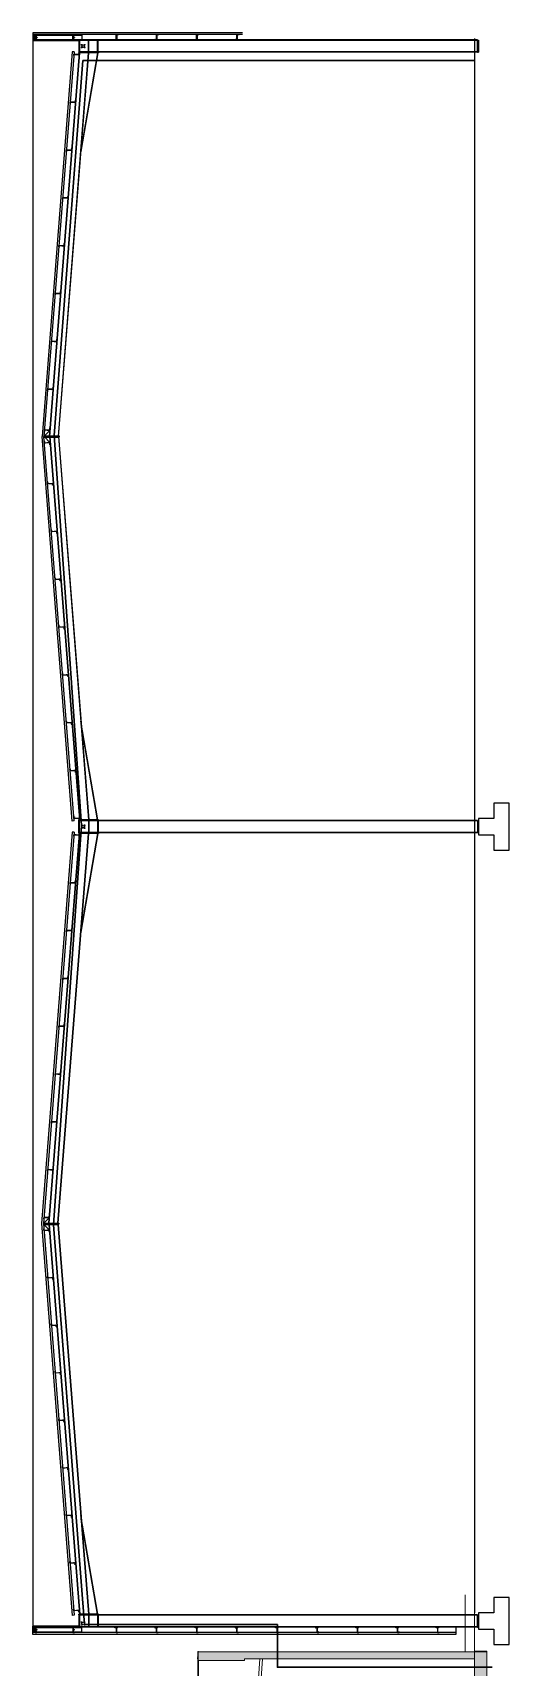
# Model space of a CAD drawing. Header units: millimetres. Extents: x -32 to 1412, y -324 to 2887.
# Drawn here: x 934.3 to 949.7, y 1904.9 to 1957.9 of the extents above; entities that cross this region are included whole.
import ezdxf

# ---------------------------------------------------------------- set-up
doc = ezdxf.new("R2010")
doc.units = ezdxf.units.MM
doc.header["$LTSCALE"] = 0.5
doc.layers.get('0').update_dxf_attribs({"linetype": 'CONTINUOUS'})
doc.layers.add('_Detalhes', color=7, linetype='CONTINUOUS', lineweight=5, true_color=0x00a600)
for name, color, linetype, lineweight in [('Arq_Coberturas', 7, 'CONTINUOUS', 5), ('Arq_Coberturas C', 7, 'CONTINUOUS', 15), ('Arq_Paredes', 7, 'CONTINUOUS', 5), ('Arq_Paredes_C', 7, 'CONTINUOUS', 9), ('Arq_pavimentos', 7, 'CONTINUOUS', 5), ('Arq_Pavimentos C', 7, 'CONTINUOUS', 9), ('quadros eletricos', 3, 'CONTINUOUS', 30), ('Top_Parques estacionamento', 7, 'CONTINUOUS', 5)]:
    doc.layers.add(name, color=color, linetype=linetype, lineweight=lineweight)
doc.layers.add('construir cortes', color=1, linetype='CONTINUOUS')

# ---------------------------------------------------------------- blocks, each defined once
blk = doc.blocks.new('Z170')
blk.add_lwpolyline([(-0.026, 0.0045), (-0.026, 0.02), (-0.0235, 0.02), (-0.0235, 0.0045, 0.4142136), (-0.0215, 0.0025), (0.0215, 0.0025, 0.4142136), (0.0235, 0.0045), (0.0235, 0.1655, -0.4142136), (0.028, 0.17), (0.071, 0.17, -0.4142136), (0.0755, 0.1655), (0.0755, 0.15), (0.073, 0.15), (0.073, 0.1655, 0.4142136), (0.071, 0.1675), (0.028, 0.1675, 0.4142136), (0.026, 0.1655), (0.026, 0.0045, -0.4142136), (0.0215, 0), (-0.0215, 0, -0.4142136)], format="xyb", close=True)
blk = doc.blocks.new('Basic Wall _ Ext Cha 390 - Chapa18_isolamento60_Madres300_chapa18-PLAT - ___-374012-A')
at = {"layer": 'Arq_Paredes'}
h = blk.add_hatch(dxfattribs=at)
h.set_pattern_fill('FP_1', color=256, style=0, pattern_type=2)
h.set_pattern_definition([(45, (47.657, 6.95), (-0.1414214, 0.1414214), []), (135, (47.657, 6.95), (-0.1414214, -0.1414214), [])])
h.paths.add_polyline_path([(73.242, 8.932), (73.244, 8.94), (73.244, 8.955), (73.544, 8.957), (73.544, 8.96), (73.242, 8.955), (73.242, 8.936)], flags=0)
at = {"layer": 'Arq_Paredes_C'}
for p, q in [((73.546, 8.96), (73.242, 8.957)), ((73.242, 8.957), (73.242, 8.932)), ((73.242, 8.932), (73.249, 8.939)), ((73.244, 8.955), (73.544, 8.958)), ((73.244, 8.936), (73.244, 8.955)), ((73.248, 8.94), (73.244, 8.936)), ((73.249, 8.939), (73.248, 8.94)), ((73.541, 8.94), (73.539, 8.939)), ((73.539, 8.939), (73.546, 8.932)), ((73.544, 8.936), (73.541, 8.94)), ((73.544, 8.958), (73.544, 8.936)), ((73.546, 8.932), (73.546, 8.96))]:
    blk.add_line(p, q, dxfattribs=at)
blk = doc.blocks.new('Lugar de estacionamento - 5 x2_5 mm - 90 graus-380267-A')
at = {"layer": 'Top_Parques estacionamento'}
for p, q in [((73.539, 0.003), (75.385, 0.003)), ((73.539, 0), (73.56, 0))]:
    blk.add_line(p, q, dxfattribs=at)
blk = doc.blocks.new('Basic Wall _ Ext Cha 390 - Chapa18_isolamento60_Madres300_chapa18-PLAT - ___-374102-A')
at = {"layer": 'Arq_Paredes'}
for p, q in [((73.546, 8.96), (22.817, 8.96)), ((73.242, 8.957), (22.817, 8.957)), ((73.242, 8.932), (22.817, 8.932)), ((73.242, 8.932), (73.249, 8.939)), ((73.248, 8.94), (73.244, 8.936)), ((73.248, 8.94), (73.244, 8.94)), ((73.249, 8.939), (73.246, 8.939)), ((73.249, 8.939), (73.248, 8.94)), ((73.541, 8.94), (73.539, 8.939)), ((73.539, 8.939), (73.546, 8.932)), ((73.546, 8.932), (73.539, 8.932)), ((73.544, 8.936), (73.541, 8.94)), ((73.544, 8.936), (73.541, 8.936))]:
    blk.add_line(p, q, dxfattribs=at)

msp = doc.modelspace()

# ---------------------------------------------------------------- hatches: boundary and pattern name
at = {"layer": 'Arq_Paredes'}
for points in [[(941.112, 1905.138), (941.112, 1905.424), (939.612, 1905.424), (939.612, 1905.138), (939.625, 1905.138)], [(946.362, 1905.424), (941.112, 1905.424), (941.112, 1905.198), (946.362, 1905.198)], [(948.562, 1905.424), (946.362, 1905.423), (946.362, 1905.198), (948.562, 1905.198), (948.562, 1905.424)]]:
    msp.add_hatch(color=256, dxfattribs=at).paths.add_polyline_path(points, flags=0)
at = {"layer": 'Arq_pavimentos'}
for points in [[(948.762, 1905.424), (948.762, 1905.445), (948.562, 1905.445), (948.562, 1905.424)], [(948.962, 1900.338), (948.962, 1905.424), (948.562, 1905.424), (948.562, 1854.702), (948.962, 1854.702), (948.962, 1893.406)]]:
    msp.add_hatch(color=256, dxfattribs=at).paths.add_polyline_path(points, flags=0)

# ---------------------------------------------------------------- linework, layer by layer
at = {"layer": '_Detalhes'}
for p, q in [((948.562, 1907.27), (948.562, 1905.445)), ((948.562, 1905.445), (948.962, 1905.445)), ((948.962, 1905.445), (948.962, 1851.813))]:
    msp.add_line(p, q, dxfattribs=at)
at = {"layer": 'Arq_Coberturas'}
for p, q in [((941.617, 1905.198), (939.85, 1879.95)), ((941.698, 1905.198), (939.931, 1879.955))]:
    msp.add_line(p, q, dxfattribs=at)
at = {"layer": 'Arq_Coberturas C'}
msp.add_line((941.698, 1905.198), (941.617, 1905.198), dxfattribs=at)
at = {"layer": 'Arq_Paredes'}
for p, q in [((948.262, 1907.27), (948.262, 1905.424)), ((939.612, 1905.138), (939.612, 1905.129))]:
    msp.add_line(p, q, dxfattribs=at)
at = {"layer": 'Arq_Paredes_C'}
for p, q in [((948.562, 1905.424), (939.612, 1905.424)), ((939.612, 1905.424), (939.612, 1905.138)), ((939.612, 1905.138), (941.112, 1905.138)), ((941.112, 1905.198), (948.562, 1905.198)), ((941.112, 1905.138), (941.112, 1905.198))]:
    msp.add_line(p, q, dxfattribs=at)
at = {"layer": 'Arq_pavimentos'}
msp.add_line((948.942, 1905.445), (948.942, 1905.424), dxfattribs=at)
at = {"layer": 'Arq_Pavimentos C'}
for p, q in [((948.562, 1905.445), (948.562, 1854.702)), ((948.962, 1905.424), (948.562, 1905.424)), ((948.562, 1905.423), (948.762, 1905.423)), ((948.762, 1905.423), (948.762, 1905.445))]:
    msp.add_line(p, q, dxfattribs=at)
at = {"layer": 'construir cortes'}
for p, q in [((934.262, 1957.907), (934.262, 1906.252)), ((941.057, 1957.907), (934.262, 1957.907)), ((941.057, 1957.847), (934.262, 1957.847)), ((934.292, 1957.847), (934.292, 1957.672)), ((934.292, 1957.832), (934.292, 1957.672)), ((934.292, 1957.832), (935.854, 1957.832)), ((934.292, 1957.824), (935.854, 1957.824)), ((934.359, 1957.802), (934.369, 1957.802)), ((934.369, 1957.802), (934.369, 1957.702)), ((935.566, 1957.802), (935.566, 1957.702)), ((935.566, 1957.802), (935.576, 1957.802)), ((935.576, 1957.802), (935.576, 1957.702)), ((935.854, 1957.832), (935.854, 1957.672)), ((936.988, 1957.794), (936.958, 1957.794)), ((936.967, 1957.804), (936.98, 1957.804)), ((936.98, 1957.842), (936.97, 1957.842)), ((936.97, 1957.842), (936.97, 1957.672)), ((936.98, 1957.842), (936.98, 1957.672)), ((938.288, 1957.794), (938.258, 1957.794)), ((938.267, 1957.804), (938.28, 1957.804)), ((938.28, 1957.842), (938.27, 1957.842)), ((938.27, 1957.842), (938.27, 1957.672)), ((938.28, 1957.842), (938.28, 1957.672)), ((939.588, 1957.794), (939.558, 1957.794)), ((939.567, 1957.804), (939.58, 1957.804)), ((939.58, 1957.842), (939.57, 1957.842)), ((939.57, 1957.842), (939.57, 1957.672)), ((939.58, 1957.842), (939.58, 1957.672)), ((940.888, 1957.794), (940.858, 1957.794)), ((940.867, 1957.804), (940.88, 1957.804)), ((940.88, 1957.842), (940.87, 1957.842)), ((940.87, 1957.842), (940.87, 1957.672)), ((940.88, 1957.842), (940.88, 1957.672)), ((935.754, 1957.642), (934.262, 1957.642)), ((934.292, 1957.679), (935.854, 1957.679)), ((935.854, 1957.672), (934.292, 1957.672)), ((934.332, 1957.777), (934.379, 1957.777)), ((934.332, 1957.727), (934.379, 1957.727)), ((934.359, 1957.787), (934.369, 1957.787)), ((934.359, 1957.767), (934.369, 1957.767)), ((934.359, 1957.737), (934.369, 1957.737)), ((934.359, 1957.717), (934.369, 1957.717)), ((934.359, 1957.702), (934.369, 1957.702)), ((934.369, 1957.757), (934.404, 1957.757)), ((934.369, 1957.747), (934.404, 1957.747)), ((934.404, 1957.757), (934.404, 1957.747)), ((935.539, 1957.291), (934.563, 1944.822)), ((935.599, 1957.287), (934.623, 1944.822)), ((935.599, 1957.287), (935.539, 1957.291)), ((935.556, 1957.777), (935.586, 1957.777)), ((935.556, 1957.727), (935.586, 1957.727)), ((935.566, 1957.787), (935.576, 1957.787)), ((935.566, 1957.767), (935.576, 1957.767)), ((935.566, 1957.737), (935.576, 1957.737)), ((935.566, 1957.717), (935.576, 1957.717)), ((935.566, 1957.702), (935.576, 1957.702)), ((935.576, 1957.757), (935.611, 1957.757)), ((935.576, 1957.747), (935.611, 1957.747)), ((935.611, 1957.757), (935.611, 1957.747)), ((935.754, 1957.672), (935.754, 1957.272)), ((935.774, 1957.672), (935.754, 1957.672)), ((935.774, 1957.272), (935.754, 1957.272)), ((935.754, 1957.271), (935.754, 1957.251)), ((935.754, 1957.271), (936.394, 1957.271)), ((948.662, 1957.672), (935.774, 1957.672)), ((935.774, 1957.672), (935.774, 1957.272)), ((948.662, 1957.658), (935.774, 1957.658)), ((948.662, 1957.285), (935.774, 1957.285)), ((948.662, 1957.272), (935.774, 1957.272)), ((935.814, 1957.272), (935.814, 1957.285)), ((935.814, 1957.251), (935.814, 1957.271)), ((935.826, 1957.292), (935.826, 1957.244)), ((935.829, 1957.519), (935.859, 1957.519)), ((935.829, 1957.424), (935.859, 1957.424)), ((935.838, 1957.272), (935.838, 1957.285)), ((935.838, 1957.251), (935.838, 1957.271)), ((935.844, 1957.504), (935.844, 1957.534)), ((935.844, 1957.439), (935.844, 1957.409)), ((935.912, 1957.272), (935.912, 1957.285)), ((935.912, 1957.251), (935.912, 1957.271)), ((935.924, 1957.519), (935.954, 1957.519)), ((935.924, 1957.424), (935.954, 1957.424)), ((935.924, 1957.292), (935.924, 1957.244)), ((935.936, 1957.272), (935.936, 1957.285)), ((935.936, 1957.251), (935.936, 1957.271)), ((935.939, 1957.504), (935.939, 1957.534)), ((935.939, 1957.439), (935.939, 1957.409)), ((936.009, 1957.272), (936.009, 1957.285)), ((936.009, 1957.251), (936.009, 1957.271)), ((936.021, 1957.292), (936.021, 1957.244)), ((936.033, 1957.272), (936.033, 1957.285)), ((936.033, 1957.251), (936.033, 1957.271)), ((936.062, 1957.286), (936.062, 1957.657)), ((936.078, 1957.657), (936.062, 1957.657)), ((936.078, 1957.286), (936.062, 1957.286)), ((936.078, 1957.286), (936.078, 1957.657)), ((936.114, 1957.272), (936.114, 1957.285)), ((936.114, 1957.251), (936.114, 1957.271)), ((936.126, 1957.292), (936.126, 1957.244)), ((936.138, 1957.272), (936.138, 1957.285)), ((936.138, 1957.251), (936.138, 1957.271)), ((936.309, 1957.272), (936.309, 1957.285)), ((936.309, 1957.251), (936.309, 1957.271)), ((936.321, 1957.292), (936.321, 1957.244)), ((936.333, 1957.272), (936.333, 1957.285)), ((936.333, 1957.251), (936.333, 1957.271)), ((936.363, 1957.286), (936.363, 1957.657)), ((936.379, 1957.657), (936.363, 1957.657)), ((936.379, 1957.286), (936.363, 1957.286)), ((936.379, 1957.286), (936.379, 1957.657)), ((936.394, 1957.271), (936.394, 1957.251)), ((936.988, 1957.729), (936.958, 1957.729)), ((936.967, 1957.784), (936.98, 1957.784)), ((936.967, 1957.739), (936.98, 1957.739)), ((936.967, 1957.719), (936.98, 1957.719)), ((937.014, 1957.672), (936.98, 1957.706)), ((938.288, 1957.729), (938.258, 1957.729)), ((938.267, 1957.784), (938.28, 1957.784)), ((938.267, 1957.739), (938.28, 1957.739)), ((938.267, 1957.719), (938.28, 1957.719)), ((938.314, 1957.672), (938.28, 1957.706)), ((939.588, 1957.729), (939.558, 1957.729)), ((939.567, 1957.784), (939.58, 1957.784)), ((939.567, 1957.739), (939.58, 1957.739)), ((939.567, 1957.719), (939.58, 1957.719)), ((939.614, 1957.672), (939.58, 1957.706)), ((940.888, 1957.729), (940.858, 1957.729)), ((940.867, 1957.784), (940.88, 1957.784)), ((940.867, 1957.739), (940.88, 1957.739)), ((940.867, 1957.719), (940.88, 1957.719)), ((940.914, 1957.672), (940.88, 1957.706)), ((948.562, 1957.722), (948.562, 1906.687)), ((948.651, 1957.572), (948.699, 1957.572)), ((948.651, 1957.372), (948.699, 1957.372)), ((948.662, 1957.272), (948.662, 1957.672)), ((948.662, 1957.665), (948.687, 1957.665)), ((948.662, 1957.586), (948.687, 1957.586)), ((948.662, 1957.558), (948.687, 1957.558)), ((948.662, 1957.386), (948.687, 1957.386)), ((948.662, 1957.358), (948.687, 1957.358)), ((948.662, 1957.278), (948.687, 1957.278)), ((948.687, 1957.665), (948.687, 1957.278)), ((934.801, 1944.822), (935.772, 1957.251)), ((934.811, 1944.822), (935.782, 1957.251)), ((935.091, 1944.822), (936.062, 1957.251)), ((935.101, 1944.822), (936.073, 1957.251)), ((935.598, 1957.204), (935.598, 1957.21)), ((935.598, 1957.21), (935.767, 1957.196)), ((935.598, 1957.204), (935.767, 1957.19)), ((935.622, 1957.202), (935.623, 1957.208)), ((935.631, 1957.189), (935.634, 1957.219)), ((935.642, 1957.2), (935.643, 1957.206)), ((935.712, 1957.195), (935.713, 1957.201)), ((935.721, 1957.182), (935.724, 1957.212)), ((935.732, 1957.193), (935.733, 1957.199)), ((936.394, 1957.251), (935.754, 1957.251)), ((935.767, 1957.19), (935.767, 1957.196)), ((936.374, 1957.251), (935.823, 1954.051)), ((936.363, 1957.251), (935.832, 1954.166)), ((935.51, 1955.639), (935.513, 1955.669)), ((935.476, 1955.654), (935.477, 1955.66)), ((935.476, 1955.654), (935.646, 1955.64)), ((935.477, 1955.66), (935.646, 1955.646)), ((935.501, 1955.652), (935.502, 1955.658)), ((935.521, 1955.65), (935.522, 1955.656)), ((935.591, 1955.645), (935.592, 1955.651)), ((935.6, 1955.632), (935.602, 1955.662)), ((935.611, 1955.643), (935.611, 1955.649)), ((935.646, 1955.64), (935.646, 1955.646)), ((935.355, 1954.104), (935.356, 1954.11)), ((935.355, 1954.104), (935.525, 1954.09)), ((935.356, 1954.11), (935.525, 1954.096)), ((935.38, 1954.102), (935.381, 1954.108)), ((935.389, 1954.089), (935.392, 1954.119)), ((935.4, 1954.1), (935.401, 1954.106)), ((935.47, 1954.095), (935.47, 1954.101)), ((935.479, 1954.082), (935.481, 1954.112)), ((935.49, 1954.093), (935.49, 1954.099)), ((935.525, 1954.09), (935.525, 1954.096)), ((935.234, 1952.554), (935.235, 1952.56)), ((935.234, 1952.554), (935.404, 1952.54)), ((935.235, 1952.56), (935.404, 1952.546)), ((935.259, 1952.552), (935.26, 1952.558)), ((935.268, 1952.539), (935.27, 1952.569)), ((935.279, 1952.55), (935.279, 1952.556)), ((935.349, 1952.545), (935.349, 1952.551)), ((935.358, 1952.532), (935.36, 1952.562)), ((935.369, 1952.543), (935.369, 1952.549)), ((935.404, 1952.54), (935.404, 1952.546)), ((935.113, 1951.004), (935.114, 1951.01)), ((935.113, 1951.004), (935.283, 1950.99)), ((935.114, 1951.01), (935.283, 1950.996)), ((935.138, 1951.002), (935.138, 1951.008)), ((935.147, 1950.989), (935.149, 1951.019)), ((935.158, 1951), (935.158, 1951.006)), ((935.228, 1950.995), (935.228, 1951.001)), ((935.237, 1950.982), (935.239, 1951.012)), ((935.248, 1950.993), (935.248, 1950.999)), ((935.283, 1950.99), (935.283, 1950.996)), ((934.992, 1949.454), (934.992, 1949.46)), ((934.992, 1949.46), (935.162, 1949.446)), ((934.992, 1949.454), (935.161, 1949.44)), ((935.017, 1949.452), (935.017, 1949.458)), ((935.026, 1949.439), (935.028, 1949.469)), ((935.037, 1949.45), (935.037, 1949.456)), ((935.107, 1949.445), (935.107, 1949.451)), ((935.116, 1949.432), (935.118, 1949.462)), ((935.127, 1949.443), (935.127, 1949.449)), ((935.161, 1949.44), (935.162, 1949.446)), ((934.871, 1947.904), (934.871, 1947.91)), ((934.871, 1947.91), (935.041, 1947.896)), ((934.871, 1947.904), (935.04, 1947.89)), ((934.896, 1947.902), (934.896, 1947.908)), ((934.905, 1947.889), (934.907, 1947.919)), ((934.916, 1947.9), (934.916, 1947.906)), ((934.985, 1947.895), (934.986, 1947.901)), ((934.994, 1947.882), (934.997, 1947.912)), ((935.005, 1947.893), (935.006, 1947.899)), ((935.04, 1947.89), (935.041, 1947.896)), ((934.75, 1946.354), (934.75, 1946.36)), ((934.75, 1946.36), (934.92, 1946.346)), ((934.75, 1946.354), (934.919, 1946.34)), ((934.775, 1946.352), (934.775, 1946.358)), ((934.784, 1946.339), (934.786, 1946.369)), ((934.795, 1946.35), (934.795, 1946.356)), ((934.864, 1946.345), (934.865, 1946.351)), ((934.873, 1946.332), (934.876, 1946.362)), ((934.884, 1946.343), (934.885, 1946.349)), ((934.919, 1946.34), (934.92, 1946.346)), ((935.539, 1932.352), (934.563, 1944.822)), ((935.599, 1932.357), (934.623, 1944.822)), ((934.641, 1944.842), (934.641, 1944.822)), ((934.641, 1944.842), (935.121, 1944.842)), ((935.121, 1944.822), (934.641, 1944.822)), ((935.121, 1944.821), (934.641, 1944.821)), ((934.641, 1944.801), (934.641, 1944.821)), ((934.641, 1944.801), (935.121, 1944.801)), ((934.645, 1945.029), (934.645, 1945.035)), ((934.645, 1945.035), (934.814, 1945.021)), ((934.645, 1945.029), (934.814, 1945.015)), ((934.645, 1944.615), (934.814, 1944.628)), ((934.645, 1944.609), (934.814, 1944.622)), ((934.645, 1944.615), (934.645, 1944.609)), ((934.657, 1944.822), (935.137, 1944.822)), ((934.657, 1944.822), (935.137, 1944.822)), ((934.792, 1944.993), (934.661, 1944.862)), ((934.661, 1944.842), (934.661, 1944.862)), ((934.661, 1944.801), (934.661, 1944.781)), ((934.792, 1944.65), (934.661, 1944.781)), ((934.669, 1945.027), (934.67, 1945.033)), ((934.669, 1944.617), (934.67, 1944.611)), ((934.679, 1945.014), (934.681, 1945.044)), ((934.679, 1944.629), (934.681, 1944.6)), ((934.689, 1945.025), (934.69, 1945.031)), ((934.689, 1944.618), (934.69, 1944.612)), ((934.709, 1944.822), (934.709, 1944.842)), ((934.709, 1944.821), (934.709, 1944.801)), ((934.721, 1944.849), (934.721, 1944.815)), ((934.721, 1944.794), (934.721, 1944.828)), ((934.733, 1944.822), (934.733, 1944.842)), ((934.733, 1944.821), (934.733, 1944.801)), ((934.759, 1945.02), (934.76, 1945.026)), ((934.759, 1944.624), (934.76, 1944.618)), ((934.768, 1945.007), (934.771, 1945.037)), ((934.768, 1944.636), (934.771, 1944.607)), ((934.779, 1945.018), (934.78, 1945.024)), ((934.779, 1944.625), (934.78, 1944.619)), ((934.792, 1944.993), (934.812, 1944.991)), ((934.792, 1944.65), (934.812, 1944.652)), ((934.801, 1944.821), (935.772, 1932.393)), ((934.811, 1944.821), (935.782, 1932.393)), ((934.814, 1945.015), (934.814, 1945.021)), ((934.814, 1944.628), (934.814, 1944.622)), ((934.842, 1944.822), (934.842, 1944.842)), ((934.842, 1944.821), (934.842, 1944.801)), ((934.854, 1944.849), (934.854, 1944.815)), ((934.854, 1944.794), (934.854, 1944.828)), ((934.866, 1944.822), (934.866, 1944.842)), ((934.866, 1944.821), (934.866, 1944.801)), ((934.939, 1944.822), (934.939, 1944.842)), ((934.939, 1944.821), (934.939, 1944.801)), ((934.951, 1944.849), (934.951, 1944.815)), ((934.951, 1944.794), (934.951, 1944.828)), ((934.963, 1944.822), (934.963, 1944.842)), ((934.963, 1944.821), (934.963, 1944.801)), ((935.037, 1944.822), (935.037, 1944.842)), ((935.037, 1944.821), (935.037, 1944.801)), ((935.049, 1944.849), (935.049, 1944.815)), ((935.049, 1944.794), (935.049, 1944.828)), ((935.061, 1944.822), (935.061, 1944.842)), ((935.061, 1944.821), (935.061, 1944.801)), ((935.091, 1944.821), (936.062, 1932.393)), ((935.101, 1944.821), (936.073, 1932.393)), ((935.121, 1944.842), (935.121, 1944.822)), ((935.121, 1944.801), (935.121, 1944.821)), ((934.75, 1943.29), (934.919, 1943.303)), ((934.75, 1943.284), (934.92, 1943.297)), ((934.75, 1943.29), (934.75, 1943.284)), ((934.775, 1943.292), (934.775, 1943.286)), ((934.784, 1943.304), (934.786, 1943.275)), ((934.795, 1943.293), (934.795, 1943.287)), ((934.864, 1943.299), (934.865, 1943.293)), ((934.873, 1943.311), (934.876, 1943.282)), ((934.884, 1943.3), (934.885, 1943.294)), ((934.919, 1943.303), (934.92, 1943.297)), ((934.871, 1941.74), (935.04, 1941.753)), ((934.871, 1941.734), (935.041, 1941.747)), ((934.871, 1941.74), (934.871, 1941.734)), ((934.896, 1941.742), (934.896, 1941.736)), ((934.905, 1941.754), (934.907, 1941.725)), ((934.916, 1941.743), (934.916, 1941.737)), ((934.985, 1941.749), (934.986, 1941.743)), ((934.994, 1941.761), (934.997, 1941.732)), ((935.005, 1941.75), (935.006, 1941.744)), ((935.04, 1941.753), (935.041, 1941.747)), ((934.992, 1940.19), (935.161, 1940.203)), ((934.992, 1940.184), (935.162, 1940.197)), ((934.992, 1940.19), (934.992, 1940.184)), ((935.017, 1940.192), (935.017, 1940.186)), ((935.026, 1940.204), (935.028, 1940.175)), ((935.037, 1940.193), (935.037, 1940.187)), ((935.107, 1940.199), (935.107, 1940.193)), ((935.116, 1940.211), (935.118, 1940.182)), ((935.127, 1940.2), (935.127, 1940.194)), ((935.161, 1940.203), (935.162, 1940.197)), ((935.113, 1938.64), (935.283, 1938.653)), ((935.113, 1938.64), (935.114, 1938.634)), ((935.114, 1938.634), (935.283, 1938.647)), ((935.138, 1938.642), (935.138, 1938.636)), ((935.147, 1938.654), (935.149, 1938.625)), ((935.158, 1938.643), (935.158, 1938.637)), ((935.228, 1938.649), (935.228, 1938.643)), ((935.237, 1938.661), (935.239, 1938.632)), ((935.248, 1938.65), (935.248, 1938.644)), ((935.283, 1938.653), (935.283, 1938.647)), ((935.234, 1937.09), (935.404, 1937.103)), ((935.234, 1937.09), (935.235, 1937.084)), ((935.235, 1937.084), (935.404, 1937.097)), ((935.259, 1937.092), (935.26, 1937.086)), ((935.268, 1937.104), (935.27, 1937.075)), ((935.279, 1937.093), (935.279, 1937.087)), ((935.349, 1937.099), (935.349, 1937.093)), ((935.358, 1937.111), (935.36, 1937.082)), ((935.369, 1937.1), (935.369, 1937.094)), ((935.404, 1937.103), (935.404, 1937.097)), ((935.355, 1935.54), (935.525, 1935.553)), ((935.355, 1935.54), (935.356, 1935.534)), ((935.356, 1935.534), (935.525, 1935.547)), ((935.38, 1935.542), (935.381, 1935.536)), ((935.389, 1935.554), (935.392, 1935.525)), ((935.4, 1935.543), (935.401, 1935.537)), ((935.47, 1935.549), (935.47, 1935.543)), ((935.479, 1935.561), (935.481, 1935.532)), ((935.49, 1935.55), (935.49, 1935.544)), ((935.525, 1935.553), (935.525, 1935.547)), ((936.374, 1932.393), (935.823, 1935.593)), ((936.363, 1932.393), (935.832, 1935.477)), ((935.476, 1933.99), (935.646, 1934.003)), ((935.476, 1933.99), (935.477, 1933.984)), ((935.477, 1933.984), (935.646, 1933.997)), ((935.501, 1933.992), (935.502, 1933.986)), ((935.51, 1934.004), (935.513, 1933.975)), ((935.521, 1933.993), (935.522, 1933.987)), ((935.591, 1933.999), (935.592, 1933.993)), ((935.6, 1934.011), (935.602, 1933.982)), ((935.611, 1934), (935.611, 1933.994)), ((935.646, 1934.003), (935.646, 1933.997)), ((935.599, 1932.357), (935.539, 1932.352)), ((935.598, 1932.44), (935.767, 1932.453)), ((935.598, 1932.434), (935.767, 1932.447)), ((935.598, 1932.44), (935.598, 1932.434)), ((935.622, 1932.442), (935.623, 1932.436)), ((935.631, 1932.454), (935.634, 1932.425)), ((935.642, 1932.443), (935.643, 1932.437)), ((935.712, 1932.449), (935.713, 1932.443)), ((935.721, 1932.461), (935.724, 1932.432)), ((935.732, 1932.45), (935.733, 1932.444)), ((936.394, 1932.393), (935.754, 1932.393)), ((935.754, 1932.373), (935.754, 1932.393)), ((935.754, 1932.373), (936.394, 1932.373)), ((935.754, 1931.972), (935.754, 1932.372)), ((935.774, 1932.372), (935.754, 1932.372)), ((935.767, 1932.453), (935.767, 1932.447)), ((948.662, 1932.372), (935.774, 1932.372)), ((935.774, 1931.972), (935.774, 1932.372)), ((948.662, 1932.358), (935.774, 1932.358)), ((935.814, 1932.393), (935.814, 1932.373)), ((935.814, 1932.372), (935.814, 1932.358)), ((935.826, 1932.351), (935.826, 1932.4)), ((935.838, 1932.393), (935.838, 1932.373)), ((935.838, 1932.372), (935.838, 1932.358)), ((935.912, 1932.393), (935.912, 1932.373)), ((935.912, 1932.372), (935.912, 1932.358)), ((935.924, 1932.351), (935.924, 1932.4)), ((935.936, 1932.393), (935.936, 1932.373)), ((935.936, 1932.372), (935.936, 1932.358)), ((936.009, 1932.393), (936.009, 1932.373)), ((936.009, 1932.372), (936.009, 1932.358)), ((936.021, 1932.351), (936.021, 1932.4)), ((936.033, 1932.393), (936.033, 1932.373)), ((936.033, 1932.372), (936.033, 1932.358)), ((936.062, 1932.357), (936.062, 1931.986)), ((936.078, 1932.357), (936.062, 1932.357)), ((936.078, 1932.357), (936.078, 1931.986)), ((936.114, 1932.393), (936.114, 1932.373)), ((936.114, 1932.372), (936.114, 1932.358)), ((936.126, 1932.351), (936.126, 1932.4)), ((936.138, 1932.393), (936.138, 1932.373)), ((936.138, 1932.372), (936.138, 1932.358)), ((936.309, 1932.393), (936.309, 1932.373)), ((936.309, 1932.372), (936.309, 1932.358)), ((936.321, 1932.351), (936.321, 1932.4)), ((936.333, 1932.393), (936.333, 1932.373)), ((936.333, 1932.372), (936.333, 1932.358)), ((936.363, 1932.357), (936.363, 1931.986)), ((936.379, 1932.357), (936.363, 1932.357)), ((936.379, 1932.357), (936.379, 1931.986)), ((936.394, 1932.373), (936.394, 1932.393)), ((948.662, 1932.372), (948.662, 1931.972)), ((948.662, 1932.365), (948.687, 1932.365)), ((948.687, 1931.978), (948.687, 1932.365)), ((935.539, 1931.991), (934.546, 1919.307)), ((935.599, 1931.987), (934.607, 1919.307)), ((934.785, 1919.317), (935.772, 1931.951)), ((934.795, 1919.317), (935.782, 1931.951)), ((935.075, 1919.317), (936.062, 1931.951)), ((935.085, 1919.317), (936.073, 1931.951)), ((935.599, 1931.987), (935.539, 1931.991)), ((935.598, 1931.904), (935.598, 1931.91)), ((935.598, 1931.91), (935.767, 1931.896)), ((935.598, 1931.904), (935.767, 1931.89)), ((935.622, 1931.902), (935.623, 1931.908)), ((935.631, 1931.889), (935.634, 1931.919)), ((935.642, 1931.9), (935.643, 1931.906)), ((935.712, 1931.895), (935.713, 1931.901)), ((935.721, 1931.882), (935.724, 1931.912)), ((935.732, 1931.893), (935.733, 1931.899)), ((935.774, 1931.972), (935.754, 1931.972)), ((935.754, 1931.971), (935.754, 1931.951)), ((935.754, 1931.971), (936.394, 1931.971)), ((936.394, 1931.951), (935.754, 1931.951)), ((935.767, 1931.89), (935.767, 1931.896)), ((948.662, 1931.985), (935.774, 1931.985)), ((948.662, 1931.972), (935.774, 1931.972)), ((935.814, 1931.972), (935.814, 1931.985)), ((935.814, 1931.951), (935.814, 1931.971)), ((936.374, 1931.951), (935.823, 1928.751)), ((935.826, 1931.992), (935.826, 1931.944)), ((935.829, 1932.219), (935.859, 1932.219)), ((935.829, 1932.124), (935.859, 1932.124)), ((936.363, 1931.951), (935.832, 1928.866)), ((935.838, 1931.972), (935.838, 1931.985)), ((935.838, 1931.951), (935.838, 1931.971)), ((935.844, 1932.204), (935.844, 1932.234)), ((935.844, 1932.139), (935.844, 1932.109)), ((935.912, 1931.972), (935.912, 1931.985)), ((935.912, 1931.951), (935.912, 1931.971)), ((935.924, 1932.219), (935.954, 1932.219)), ((935.924, 1932.124), (935.954, 1932.124)), ((935.924, 1931.992), (935.924, 1931.944)), ((935.936, 1931.972), (935.936, 1931.985)), ((935.936, 1931.951), (935.936, 1931.971)), ((935.939, 1932.204), (935.939, 1932.234)), ((935.939, 1932.139), (935.939, 1932.109)), ((936.009, 1931.972), (936.009, 1931.985)), ((936.009, 1931.951), (936.009, 1931.971)), ((936.021, 1931.992), (936.021, 1931.944)), ((936.033, 1931.972), (936.033, 1931.985)), ((936.033, 1931.951), (936.033, 1931.971)), ((936.078, 1931.986), (936.062, 1931.986)), ((936.114, 1931.972), (936.114, 1931.985)), ((936.114, 1931.951), (936.114, 1931.971)), ((936.126, 1931.992), (936.126, 1931.944)), ((936.138, 1931.972), (936.138, 1931.985)), ((936.138, 1931.951), (936.138, 1931.971)), ((936.309, 1931.972), (936.309, 1931.985)), ((936.309, 1931.951), (936.309, 1931.971)), ((936.321, 1931.992), (936.321, 1931.944)), ((936.333, 1931.972), (936.333, 1931.985)), ((936.333, 1931.951), (936.333, 1931.971)), ((936.379, 1931.986), (936.363, 1931.986)), ((936.394, 1931.971), (936.394, 1931.951)), ((948.651, 1932.272), (948.699, 1932.272)), ((948.651, 1932.072), (948.699, 1932.072)), ((948.662, 1932.286), (948.687, 1932.286)), ((948.662, 1932.258), (948.687, 1932.258)), ((948.662, 1932.086), (948.687, 1932.086)), ((948.662, 1932.058), (948.687, 1932.058)), ((948.662, 1931.978), (948.687, 1931.978)), ((935.476, 1930.354), (935.477, 1930.36)), ((935.476, 1930.354), (935.646, 1930.34)), ((935.477, 1930.36), (935.646, 1930.346)), ((935.501, 1930.352), (935.502, 1930.358)), ((935.51, 1930.339), (935.513, 1930.369)), ((935.521, 1930.35), (935.522, 1930.356)), ((935.591, 1930.345), (935.592, 1930.351)), ((935.6, 1930.332), (935.602, 1930.362)), ((935.611, 1930.343), (935.611, 1930.349)), ((935.646, 1930.34), (935.646, 1930.346)), ((935.355, 1928.804), (935.356, 1928.81)), ((935.355, 1928.804), (935.525, 1928.79)), ((935.356, 1928.81), (935.525, 1928.796)), ((935.38, 1928.802), (935.381, 1928.808)), ((935.389, 1928.789), (935.392, 1928.819)), ((935.4, 1928.8), (935.401, 1928.806)), ((935.47, 1928.795), (935.47, 1928.801)), ((935.479, 1928.782), (935.481, 1928.812)), ((935.49, 1928.793), (935.49, 1928.799)), ((935.525, 1928.79), (935.525, 1928.796)), ((935.234, 1927.254), (935.235, 1927.26)), ((935.234, 1927.254), (935.404, 1927.24)), ((935.235, 1927.26), (935.404, 1927.246)), ((935.259, 1927.252), (935.26, 1927.258)), ((935.268, 1927.239), (935.27, 1927.269)), ((935.279, 1927.25), (935.279, 1927.256)), ((935.349, 1927.245), (935.349, 1927.251)), ((935.358, 1927.232), (935.36, 1927.262)), ((935.369, 1927.243), (935.369, 1927.249)), ((935.404, 1927.24), (935.404, 1927.246)), ((935.113, 1925.704), (935.114, 1925.71)), ((935.113, 1925.704), (935.283, 1925.69)), ((935.114, 1925.71), (935.283, 1925.696)), ((935.138, 1925.702), (935.138, 1925.708)), ((935.147, 1925.689), (935.149, 1925.719)), ((935.158, 1925.7), (935.158, 1925.706)), ((935.228, 1925.695), (935.228, 1925.701)), ((935.237, 1925.682), (935.239, 1925.712)), ((935.248, 1925.693), (935.248, 1925.699)), ((935.283, 1925.69), (935.283, 1925.696)), ((934.992, 1924.154), (934.992, 1924.16)), ((934.992, 1924.16), (935.162, 1924.146)), ((934.992, 1924.154), (935.161, 1924.14)), ((935.017, 1924.152), (935.017, 1924.158)), ((935.026, 1924.139), (935.028, 1924.169)), ((935.037, 1924.15), (935.037, 1924.156)), ((935.107, 1924.145), (935.107, 1924.151)), ((935.116, 1924.132), (935.118, 1924.162)), ((935.127, 1924.143), (935.127, 1924.149)), ((935.161, 1924.14), (935.162, 1924.146)), ((934.871, 1922.604), (934.871, 1922.61)), ((934.871, 1922.61), (935.041, 1922.596)), ((934.871, 1922.604), (935.04, 1922.59)), ((934.896, 1922.602), (934.896, 1922.608)), ((934.905, 1922.589), (934.907, 1922.619)), ((934.916, 1922.6), (934.916, 1922.606)), ((934.985, 1922.595), (934.986, 1922.601)), ((934.994, 1922.582), (934.997, 1922.612)), ((935.005, 1922.593), (935.006, 1922.599)), ((935.04, 1922.59), (935.041, 1922.596)), ((934.75, 1921.054), (934.75, 1921.06)), ((934.75, 1921.06), (934.92, 1921.046)), ((934.75, 1921.054), (934.919, 1921.04)), ((934.775, 1921.052), (934.775, 1921.058)), ((934.784, 1921.039), (934.786, 1921.069)), ((934.795, 1921.05), (934.795, 1921.056)), ((934.864, 1921.045), (934.865, 1921.051)), ((934.873, 1921.032), (934.876, 1921.062)), ((934.884, 1921.043), (934.885, 1921.049)), ((934.919, 1921.04), (934.92, 1921.046)), ((934.546, 1919.307), (935.539, 1906.602)), ((934.607, 1919.307), (935.599, 1906.607)), ((934.625, 1919.317), (934.625, 1919.297)), ((934.625, 1919.317), (935.105, 1919.317)), ((935.105, 1919.297), (934.625, 1919.297)), ((935.105, 1919.296), (934.625, 1919.296)), ((934.625, 1919.276), (934.625, 1919.296)), ((934.625, 1919.276), (935.105, 1919.276)), ((934.629, 1919.504), (934.629, 1919.51)), ((934.629, 1919.51), (934.799, 1919.496)), ((934.629, 1919.504), (934.798, 1919.49)), ((934.776, 1919.468), (934.645, 1919.337)), ((934.645, 1919.317), (934.645, 1919.337)), ((934.645, 1919.276), (934.645, 1919.256)), ((934.776, 1919.125), (934.645, 1919.256)), ((934.653, 1919.502), (934.654, 1919.508)), ((934.663, 1919.489), (934.665, 1919.519)), ((934.673, 1919.5), (934.674, 1919.506)), ((934.693, 1919.297), (934.693, 1919.317)), ((934.693, 1919.296), (934.693, 1919.276)), ((934.705, 1919.324), (934.705, 1919.29)), ((934.705, 1919.269), (934.705, 1919.303)), ((934.717, 1919.297), (934.717, 1919.317)), ((934.717, 1919.296), (934.717, 1919.276)), ((934.743, 1919.495), (934.744, 1919.501)), ((934.752, 1919.482), (934.755, 1919.512)), ((934.752, 1919.111), (934.755, 1919.082)), ((934.763, 1919.493), (934.764, 1919.499)), ((934.776, 1919.468), (934.796, 1919.466)), ((934.776, 1919.125), (934.796, 1919.127)), ((934.785, 1919.276), (935.772, 1906.643)), ((934.795, 1919.276), (935.782, 1906.643)), ((934.798, 1919.49), (934.799, 1919.496)), ((934.826, 1919.297), (934.826, 1919.317)), ((934.826, 1919.296), (934.826, 1919.276)), ((934.838, 1919.324), (934.838, 1919.29)), ((934.838, 1919.269), (934.838, 1919.303)), ((934.85, 1919.297), (934.85, 1919.317)), ((934.85, 1919.296), (934.85, 1919.276)), ((934.923, 1919.297), (934.923, 1919.317)), ((934.923, 1919.296), (934.923, 1919.276)), ((934.935, 1919.324), (934.935, 1919.29)), ((934.935, 1919.269), (934.935, 1919.303)), ((934.947, 1919.297), (934.947, 1919.317)), ((934.947, 1919.296), (934.947, 1919.276)), ((935.021, 1919.297), (935.021, 1919.317)), ((935.021, 1919.296), (935.021, 1919.276)), ((935.033, 1919.324), (935.033, 1919.29)), ((935.033, 1919.269), (935.033, 1919.303)), ((935.045, 1919.297), (935.045, 1919.317)), ((935.045, 1919.296), (935.045, 1919.276)), ((935.075, 1919.276), (936.062, 1906.643)), ((935.085, 1919.276), (936.073, 1906.643)), ((935.105, 1919.317), (935.105, 1919.297)), ((935.105, 1919.276), (935.105, 1919.296)), ((934.629, 1919.09), (934.798, 1919.103)), ((934.629, 1919.084), (934.799, 1919.097)), ((934.629, 1919.09), (934.629, 1919.084)), ((934.653, 1919.092), (934.654, 1919.086)), ((934.663, 1919.104), (934.665, 1919.075)), ((934.673, 1919.093), (934.674, 1919.087)), ((934.743, 1919.099), (934.744, 1919.093)), ((934.763, 1919.1), (934.764, 1919.094)), ((934.798, 1919.103), (934.799, 1919.097)), ((934.749, 1917.549), (934.918, 1917.562)), ((934.749, 1917.543), (934.919, 1917.556)), ((934.749, 1917.549), (934.749, 1917.543)), ((934.774, 1917.551), (934.774, 1917.545)), ((934.783, 1917.564), (934.785, 1917.534)), ((934.794, 1917.553), (934.794, 1917.547)), ((934.864, 1917.558), (934.864, 1917.552)), ((934.873, 1917.571), (934.875, 1917.541)), ((934.884, 1917.56), (934.884, 1917.554)), ((934.918, 1917.562), (934.919, 1917.556)), ((934.869, 1916.008), (935.039, 1916.022)), ((934.869, 1916.008), (934.87, 1916.002)), ((934.87, 1916.002), (935.039, 1916.016)), ((934.894, 1916.01), (934.895, 1916.004)), ((934.903, 1916.023), (934.906, 1915.993)), ((934.914, 1916.012), (934.915, 1916.006)), ((934.984, 1916.017), (934.984, 1916.011)), ((934.993, 1916.03), (934.995, 1916)), ((935.004, 1916.019), (935.004, 1916.013)), ((935.039, 1916.022), (935.039, 1916.016)), ((934.99, 1914.468), (935.159, 1914.481)), ((934.99, 1914.462), (935.16, 1914.475)), ((934.99, 1914.468), (934.99, 1914.462)), ((935.015, 1914.47), (935.015, 1914.464)), ((935.024, 1914.483), (935.026, 1914.453)), ((935.035, 1914.471), (935.035, 1914.465)), ((935.104, 1914.477), (935.105, 1914.471)), ((935.113, 1914.49), (935.116, 1914.46)), ((935.124, 1914.478), (935.125, 1914.472)), ((935.159, 1914.481), (935.16, 1914.475)), ((935.11, 1912.927), (935.28, 1912.94)), ((935.11, 1912.927), (935.111, 1912.921)), ((935.111, 1912.921), (935.28, 1912.934)), ((935.135, 1912.929), (935.135, 1912.923)), ((935.144, 1912.942), (935.146, 1912.912)), ((935.155, 1912.931), (935.155, 1912.925)), ((935.225, 1912.936), (935.225, 1912.93)), ((935.234, 1912.949), (935.236, 1912.919)), ((935.245, 1912.938), (935.245, 1912.932)), ((935.28, 1912.94), (935.28, 1912.934)), ((935.23, 1911.387), (935.4, 1911.4)), ((935.23, 1911.387), (935.231, 1911.381)), ((935.231, 1911.381), (935.4, 1911.394)), ((935.255, 1911.389), (935.256, 1911.383)), ((935.264, 1911.401), (935.267, 1911.371)), ((935.275, 1911.39), (935.276, 1911.384)), ((935.345, 1911.396), (935.346, 1911.39)), ((935.354, 1911.408), (935.357, 1911.378)), ((935.365, 1911.397), (935.366, 1911.391)), ((935.4, 1911.4), (935.4, 1911.394)), ((935.351, 1909.846), (935.52, 1909.859)), ((935.351, 1909.84), (935.521, 1909.853)), ((935.351, 1909.846), (935.351, 1909.84)), ((935.376, 1909.848), (935.376, 1909.842)), ((935.385, 1909.861), (935.387, 1909.831)), ((935.396, 1909.849), (935.396, 1909.843)), ((935.466, 1909.855), (935.466, 1909.849)), ((935.475, 1909.868), (935.477, 1909.838)), ((935.485, 1909.856), (935.486, 1909.851)), ((935.52, 1909.859), (935.521, 1909.853)), ((936.374, 1906.643), (935.823, 1909.843)), ((936.363, 1906.643), (935.832, 1909.727)), ((935.471, 1908.305), (935.641, 1908.319)), ((935.471, 1908.305), (935.472, 1908.299)), ((935.472, 1908.299), (935.641, 1908.313)), ((935.496, 1908.307), (935.497, 1908.301)), ((935.505, 1908.32), (935.508, 1908.29)), ((935.516, 1908.309), (935.517, 1908.303)), ((935.586, 1908.314), (935.586, 1908.308)), ((935.595, 1908.327), (935.597, 1908.297)), ((935.606, 1908.316), (935.606, 1908.31)), ((935.641, 1908.319), (935.641, 1908.313)), ((935.599, 1906.607), (935.539, 1906.602)), ((935.592, 1906.765), (935.761, 1906.778)), ((935.592, 1906.759), (935.762, 1906.772)), ((935.592, 1906.765), (935.592, 1906.759)), ((935.617, 1906.767), (935.617, 1906.761)), ((935.626, 1906.779), (935.628, 1906.75)), ((935.637, 1906.768), (935.637, 1906.762)), ((935.706, 1906.774), (935.707, 1906.768)), ((935.715, 1906.786), (935.718, 1906.757)), ((935.726, 1906.775), (935.727, 1906.769)), ((936.394, 1906.643), (935.754, 1906.643)), ((935.754, 1906.623), (935.754, 1906.643)), ((935.754, 1906.623), (936.394, 1906.623)), ((935.754, 1906.622), (935.754, 1906.222)), ((935.774, 1906.622), (935.754, 1906.622)), ((935.761, 1906.778), (935.762, 1906.772)), ((948.662, 1906.622), (935.774, 1906.622)), ((935.774, 1906.622), (935.774, 1906.222)), ((948.662, 1906.608), (935.774, 1906.608)), ((935.814, 1906.643), (935.814, 1906.623)), ((935.814, 1906.622), (935.814, 1906.608)), ((935.826, 1906.601), (935.826, 1906.65)), ((935.838, 1906.643), (935.838, 1906.623)), ((935.838, 1906.622), (935.838, 1906.608)), ((935.844, 1906.374), (935.844, 1906.404)), ((935.912, 1906.643), (935.912, 1906.623)), ((935.912, 1906.622), (935.912, 1906.608)), ((935.924, 1906.601), (935.924, 1906.65)), ((935.936, 1906.643), (935.936, 1906.623)), ((935.936, 1906.622), (935.936, 1906.608)), ((935.939, 1906.374), (935.939, 1906.404)), ((936.009, 1906.643), (936.009, 1906.623)), ((936.009, 1906.622), (936.009, 1906.608)), ((936.021, 1906.601), (936.021, 1906.65)), ((936.033, 1906.643), (936.033, 1906.623)), ((936.033, 1906.622), (936.033, 1906.608)), ((936.062, 1906.607), (936.062, 1906.236)), ((936.078, 1906.607), (936.062, 1906.607)), ((936.078, 1906.607), (936.078, 1906.236)), ((936.114, 1906.643), (936.114, 1906.623)), ((936.114, 1906.622), (936.114, 1906.608)), ((936.126, 1906.601), (936.126, 1906.65)), ((936.138, 1906.643), (936.138, 1906.623)), ((936.138, 1906.622), (936.138, 1906.608)), ((936.309, 1906.643), (936.309, 1906.623)), ((936.309, 1906.622), (936.309, 1906.608)), ((936.321, 1906.601), (936.321, 1906.65)), ((936.333, 1906.643), (936.333, 1906.623)), ((936.333, 1906.622), (936.333, 1906.608)), ((936.363, 1906.607), (936.363, 1906.236)), ((936.379, 1906.607), (936.363, 1906.607)), ((936.379, 1906.607), (936.379, 1906.236)), ((936.394, 1906.623), (936.394, 1906.643)), ((948.651, 1906.522), (948.699, 1906.522)), ((948.662, 1906.222), (948.662, 1906.622)), ((948.662, 1906.615), (948.687, 1906.615)), ((948.662, 1906.536), (948.687, 1906.536)), ((948.662, 1906.508), (948.687, 1906.508)), ((948.687, 1906.615), (948.687, 1906.228)), ((934.262, 1905.987), (934.262, 1906.252)), ((935.754, 1906.252), (934.262, 1906.252)), ((947.962, 1906.047), (934.262, 1906.047)), ((947.962, 1905.987), (934.262, 1905.987)), ((934.292, 1906.062), (934.292, 1906.222)), ((935.854, 1906.222), (934.292, 1906.222)), ((934.292, 1906.047), (934.292, 1906.222)), ((934.292, 1906.214), (935.854, 1906.214)), ((934.292, 1906.069), (935.854, 1906.069)), ((934.292, 1906.062), (935.854, 1906.062)), ((934.332, 1906.167), (934.379, 1906.167)), ((934.332, 1906.117), (934.379, 1906.117)), ((934.359, 1906.192), (934.369, 1906.192)), ((934.359, 1906.177), (934.369, 1906.177)), ((934.359, 1906.157), (934.369, 1906.157)), ((934.359, 1906.127), (934.369, 1906.127)), ((934.359, 1906.107), (934.369, 1906.107)), ((934.359, 1906.092), (934.369, 1906.092)), ((934.369, 1906.092), (934.369, 1906.192)), ((934.369, 1906.147), (934.404, 1906.147)), ((934.369, 1906.137), (934.404, 1906.137)), ((934.404, 1906.137), (934.404, 1906.147)), ((935.556, 1906.167), (935.586, 1906.167)), ((935.556, 1906.117), (935.586, 1906.117)), ((935.566, 1906.092), (935.566, 1906.192)), ((935.566, 1906.192), (935.576, 1906.192)), ((935.566, 1906.177), (935.576, 1906.177)), ((935.566, 1906.157), (935.576, 1906.157)), ((935.566, 1906.127), (935.576, 1906.127)), ((935.566, 1906.107), (935.576, 1906.107)), ((935.566, 1906.092), (935.576, 1906.092)), ((935.576, 1906.092), (935.576, 1906.192)), ((935.576, 1906.147), (935.611, 1906.147)), ((935.576, 1906.137), (935.611, 1906.137)), ((935.611, 1906.137), (935.611, 1906.147)), ((935.774, 1906.222), (935.754, 1906.222)), ((948.662, 1906.235), (935.774, 1906.235)), ((948.662, 1906.222), (935.774, 1906.222)), ((935.829, 1906.389), (935.859, 1906.389)), ((935.829, 1906.294), (935.859, 1906.294)), ((935.844, 1906.309), (935.844, 1906.279)), ((935.854, 1906.062), (935.854, 1906.222)), ((935.924, 1906.389), (935.954, 1906.389)), ((935.924, 1906.294), (935.954, 1906.294)), ((935.939, 1906.309), (935.939, 1906.279)), ((936.078, 1906.236), (936.062, 1906.236)), ((936.379, 1906.236), (936.363, 1906.236)), ((936.988, 1906.164), (936.958, 1906.164)), ((936.988, 1906.099), (936.958, 1906.099)), ((936.967, 1906.174), (936.98, 1906.174)), ((936.967, 1906.154), (936.98, 1906.154)), ((936.967, 1906.109), (936.98, 1906.109)), ((936.967, 1906.089), (936.98, 1906.089)), ((936.97, 1906.051), (936.97, 1906.222)), ((936.98, 1906.052), (936.97, 1906.052)), ((936.98, 1906.052), (936.98, 1906.222)), ((937.014, 1906.222), (936.98, 1906.187)), ((938.288, 1906.164), (938.258, 1906.164)), ((938.288, 1906.099), (938.258, 1906.099)), ((938.267, 1906.174), (938.28, 1906.174)), ((938.267, 1906.154), (938.28, 1906.154)), ((938.267, 1906.109), (938.28, 1906.109)), ((938.267, 1906.089), (938.28, 1906.089)), ((938.27, 1906.051), (938.27, 1906.222)), ((938.28, 1906.052), (938.27, 1906.052)), ((938.28, 1906.052), (938.28, 1906.222)), ((938.314, 1906.222), (938.28, 1906.187)), ((939.588, 1906.164), (939.558, 1906.164)), ((939.588, 1906.099), (939.558, 1906.099)), ((939.567, 1906.174), (939.58, 1906.174)), ((939.567, 1906.154), (939.58, 1906.154)), ((939.567, 1906.109), (939.58, 1906.109)), ((939.567, 1906.089), (939.58, 1906.089)), ((939.57, 1906.051), (939.57, 1906.222)), ((939.58, 1906.052), (939.57, 1906.052)), ((939.58, 1906.052), (939.58, 1906.222)), ((939.614, 1906.222), (939.58, 1906.187)), ((940.888, 1906.164), (940.858, 1906.164)), ((940.888, 1906.099), (940.858, 1906.099)), ((940.867, 1906.174), (940.88, 1906.174)), ((940.867, 1906.154), (940.88, 1906.154)), ((940.867, 1906.109), (940.88, 1906.109)), ((940.867, 1906.089), (940.88, 1906.089)), ((940.87, 1906.051), (940.87, 1906.222)), ((940.88, 1906.052), (940.87, 1906.052)), ((940.88, 1906.052), (940.88, 1906.222)), ((940.914, 1906.222), (940.88, 1906.187)), ((942.188, 1906.164), (942.158, 1906.164)), ((942.188, 1906.099), (942.158, 1906.099)), ((942.167, 1906.174), (942.18, 1906.174)), ((942.167, 1906.154), (942.18, 1906.154)), ((942.167, 1906.109), (942.18, 1906.109)), ((942.167, 1906.089), (942.18, 1906.089)), ((942.17, 1906.051), (942.17, 1906.222)), ((942.18, 1906.052), (942.17, 1906.052)), ((942.18, 1906.052), (942.18, 1906.222)), ((942.214, 1906.222), (942.18, 1906.187)), ((943.488, 1906.164), (943.458, 1906.164)), ((943.488, 1906.099), (943.458, 1906.099)), ((943.467, 1906.174), (943.48, 1906.174)), ((943.467, 1906.154), (943.48, 1906.154)), ((943.467, 1906.109), (943.48, 1906.109)), ((943.467, 1906.089), (943.48, 1906.089)), ((943.47, 1906.051), (943.47, 1906.222)), ((943.48, 1906.052), (943.47, 1906.052)), ((943.48, 1906.052), (943.48, 1906.222)), ((943.514, 1906.222), (943.48, 1906.187)), ((944.788, 1906.164), (944.758, 1906.164)), ((944.788, 1906.099), (944.758, 1906.099)), ((944.767, 1906.174), (944.78, 1906.174)), ((944.767, 1906.154), (944.78, 1906.154)), ((944.767, 1906.109), (944.78, 1906.109)), ((944.767, 1906.089), (944.78, 1906.089)), ((944.77, 1906.051), (944.77, 1906.222)), ((944.78, 1906.052), (944.77, 1906.052)), ((944.78, 1906.052), (944.78, 1906.222)), ((944.814, 1906.222), (944.78, 1906.187)), ((946.088, 1906.164), (946.058, 1906.164)), ((946.088, 1906.099), (946.058, 1906.099)), ((946.067, 1906.174), (946.08, 1906.174)), ((946.067, 1906.154), (946.08, 1906.154)), ((946.067, 1906.109), (946.08, 1906.109)), ((946.067, 1906.089), (946.08, 1906.089)), ((946.07, 1906.051), (946.07, 1906.222)), ((946.08, 1906.052), (946.07, 1906.052)), ((946.08, 1906.052), (946.08, 1906.222)), ((946.114, 1906.222), (946.08, 1906.187)), ((947.388, 1906.164), (947.358, 1906.164)), ((947.388, 1906.099), (947.358, 1906.099)), ((947.367, 1906.174), (947.38, 1906.174)), ((947.367, 1906.154), (947.38, 1906.154)), ((947.367, 1906.109), (947.38, 1906.109)), ((947.367, 1906.089), (947.38, 1906.089)), ((947.37, 1906.051), (947.37, 1906.222)), ((947.38, 1906.052), (947.37, 1906.052)), ((947.38, 1906.052), (947.38, 1906.222)), ((947.414, 1906.222), (947.38, 1906.187)), ((947.962, 1906.222), (947.962, 1905.987)), ((948.651, 1906.322), (948.699, 1906.322)), ((948.662, 1906.336), (948.687, 1906.336)), ((948.662, 1906.308), (948.687, 1906.308)), ((948.662, 1906.228), (948.687, 1906.228))]:
    msp.add_line(p, q, dxfattribs=at)
for points in [[(949.187, 1932.937), (949.187, 1932.437), (948.687, 1932.437), (948.687, 1931.907), (949.187, 1931.907), (949.187, 1931.407), (949.687, 1931.407), (949.687, 1932.937)], [(949.187, 1907.187), (949.187, 1906.687), (948.687, 1906.687), (948.687, 1906.157), (949.187, 1906.157), (949.187, 1905.657), (949.687, 1905.657), (949.687, 1907.187)]]:
    msp.add_lwpolyline(points, close=True, dxfattribs=at)
for centre, radius in [((935.844, 1957.519), 0.008), ((935.844, 1957.424), 0.008), ((935.892, 1957.472), 0.045), ((935.892, 1957.472), 0.041), ((935.939, 1957.519), 0.008), ((935.939, 1957.424), 0.008), ((935.844, 1932.219), 0.008), ((935.844, 1932.124), 0.008), ((935.892, 1932.172), 0.045), ((935.892, 1932.172), 0.041), ((935.939, 1932.219), 0.008), ((935.939, 1932.124), 0.008), ((935.844, 1906.389), 0.008), ((935.939, 1906.389), 0.008), ((935.844, 1906.294), 0.008), ((935.892, 1906.342), 0.045), ((935.892, 1906.342), 0.041), ((935.939, 1906.294), 0.008)]:
    msp.add_circle(centre, radius, dxfattribs=at)
at = {"layer": 'quadros eletricos'}
msp.add_lwpolyline([(948.562, 1957.005), (935.888, 1957.005), (934.951, 1944.849), (935.844, 1932.204), (934.935, 1919.269), (935.939, 1906.309), (942.18, 1906.309), (942.18, 1904.922), (949.135, 1904.922)], dxfattribs=at)

# ---------------------------------------------------------------- block references
at = {"layer": 'Arq_Paredes', "rotation": 89.99999999999955}
for name in ['Basic Wall _ Ext Cha 390 - Chapa18_isolamento60_Madres300_chapa18-PLAT - ___-374012-A', 'Basic Wall _ Ext Cha 390 - Chapa18_isolamento60_Madres300_chapa18-PLAT - ___-374102-A']:
    msp.add_blockref(name, (948.562, 1831.885), dxfattribs=at)
at = {"layer": 'construir cortes'}
for p in [(934.316, 1957.677), (935.54, 1957.677), (936.944, 1957.677), (938.244, 1957.677), (939.544, 1957.677), (940.844, 1957.677)]:
    msp.add_blockref('Z170', p, dxfattribs=at)
at = {"layer": 'construir cortes', "xscale": -1}
for p, rotation in [((935.764, 1957.223), 85.5319718094684), ((935.643, 1955.673), 85.5319718094684), ((935.522, 1954.123), 85.5319718094684), ((935.401, 1952.573), 85.5319718094684), ((935.28, 1951.023), 85.5319718094684), ((935.159, 1949.473), 85.5319718094684), ((935.038, 1947.923), 85.5319718094684), ((934.917, 1946.373), 85.5319718094684), ((934.812, 1945.048), 85.5319718094684), ((935.764, 1931.923), 85.5319718094691), ((935.643, 1930.373), 85.5319718094691), ((935.522, 1928.823), 85.5319718094691), ((935.401, 1927.273), 85.5319718094691), ((935.28, 1925.723), 85.5319718094691), ((935.159, 1924.173), 85.5319718094691), ((935.038, 1922.623), 85.5319718094691), ((934.917, 1921.073), 85.5319718094691), ((934.796, 1919.523), 85.5319718094691), ((934.316, 1906.217), 180), ((935.54, 1906.217), 180), ((936.944, 1906.217), 180), ((938.244, 1906.217), 180), ((939.544, 1906.217), 180), ((940.844, 1906.217), 180), ((942.144, 1906.217), 180), ((943.444, 1906.217), 180), ((944.744, 1906.217), 180), ((946.044, 1906.217), 180), ((947.344, 1906.217), 180)]:
    msp.add_blockref('Z170', p, dxfattribs=dict(at, rotation=rotation))
at = {"layer": 'construir cortes'}
for p, rotation in [((934.812, 1944.596), 94.4680281905306), ((934.917, 1943.271), 94.4680281905306), ((935.038, 1941.721), 94.4680281905306), ((935.159, 1940.171), 94.4680281905306), ((935.28, 1938.621), 94.4680281905306), ((935.401, 1937.071), 94.4680281905306), ((935.522, 1935.521), 94.4680281905306), ((935.643, 1933.971), 94.4680281905306), ((935.764, 1932.421), 94.4680281905306), ((934.796, 1919.071), 94.46802819053079), ((934.916, 1917.53), 94.46802819053079), ((935.036, 1915.989), 94.46802819053079), ((935.157, 1914.449), 94.46802819053079), ((935.277, 1912.908), 94.46802819053079), ((935.397, 1911.368), 94.46802819053079), ((935.518, 1909.827), 94.46802819053079), ((935.638, 1908.286), 94.46802819053079), ((935.759, 1906.746), 94.46802819053079)]:
    msp.add_blockref('Z170', p, dxfattribs=dict(at, rotation=rotation))
at = {"layer": 'Top_Parques estacionamento', "rotation": 89.99999999999955}
msp.add_blockref('Lugar de estacionamento - 5 x2_5 mm - 90 graus-380267-A', (948.562, 1831.885), dxfattribs=at)

doc.saveas('drawing.dxf')
